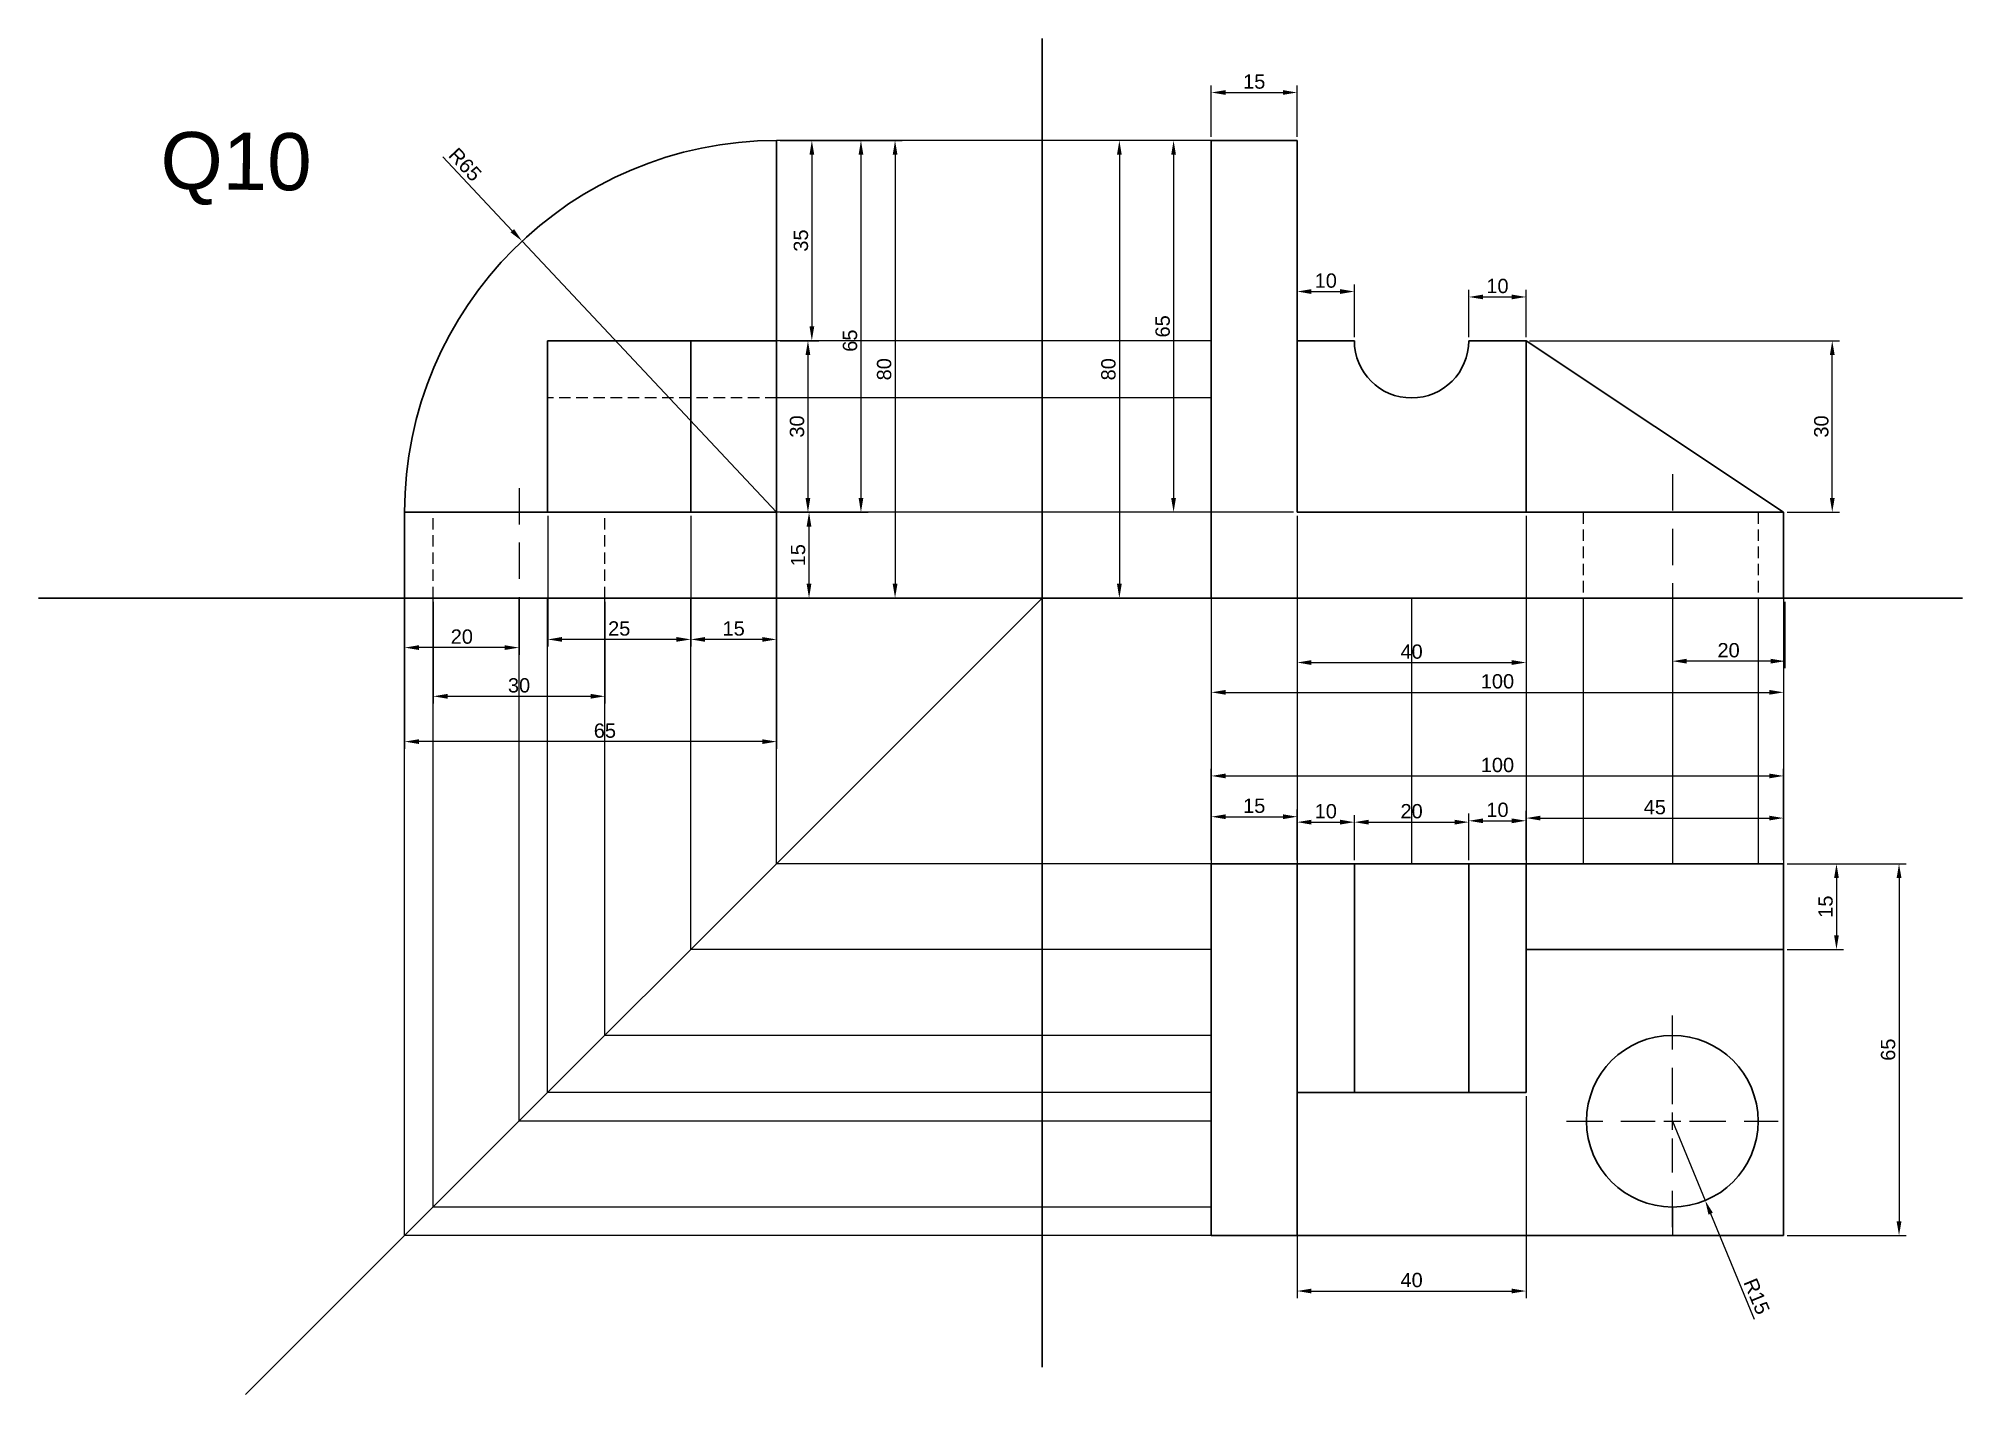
# Model space of a CAD drawing. Header units: millimetres. Extents: x 137 to 7220, y 7466 to 9893.
# Drawn here: x 1808.4 to 2144.6, y 7466.1 to 7703.1 of the extents above; entities that cross this region are included whole.
import ezdxf

# ---------------------------------------------------------------- set-up
doc = ezdxf.new("R2010")
doc.units = ezdxf.units.MM
doc.header["$PDMODE"] = 35
doc.header["$PDSIZE"] = 3
doc.linetypes.add('DASHED2', pattern=[9.525, 6.35, -3.175])
doc.linetypes.add('JIS_02_2.0', pattern=[3, 2, -1])
for name, color, linetype in [('Center Line', 3, 'DASHED2'), ('Dimensions', 1, 'Continuous'), ('Hidden Line', 50, 'JIS_02_2.0'), ('Projection', 140, 'Continuous'), ('Text', 7, 'Continuous')]:
    doc.layers.add(name, color=color, linetype=linetype)
doc.layers.add('Object', color=7, linetype='Continuous', lineweight=30)
doc.styles.get("Standard").update_dxf_attribs({"font": 'arial.ttf'})
doc.dimstyles.new('ISO-25', dxfattribs={"dimtxt": 2.5, "dimasz": 2.5, "dimexe": 1.25, "dimexo": 0.625, "dimtad": 1, "dimdec": 0, "dimtxsty": 'Standard', "dimcen": 2.5, "dimadec": 0, "dimazin": 0, "dimtfac": 1, "dimtdec": 0, "dimtmove": 0, "dimatfit": 3, "dimfxl": 1, "dimarcsym": 0})

msp = doc.modelspace()

# ---------------------------------------------------------------- texts
at = {"layer": 'Text'}
msp.add_text('Q10', height=10, rotation=359.3708, dxfattribs=at).set_placement((1829.656, 7676.837))

# ---------------------------------------------------------------- blocks, each defined once
blk = doc.blocks.new('*D660')
at = {"layer": 'Defpoints', "color": 0, "transparency": 16777216}
for p in [(2028.31, 7693.68), (2013.31, 7685.3), (2028.31, 7685.3)]:
    blk.add_point(p, dxfattribs=at)
at = {"layer": 'Dimensions', "color": 0, "lineweight": -2, "transparency": 16777216}
for p, q in [((2013.31, 7685.92), (2013.31, 7694.93)), ((2015.81, 7693.68), (2025.81, 7693.68)), ((2028.31, 7685.92), (2028.31, 7694.93))]:
    blk.add_line(p, q, dxfattribs=at)
at = {"layer": 'Dimensions', "color": 0, "transparency": 16777216}
for points in [[(2015.81, 7694.1), (2015.81, 7693.27), (2013.31, 7693.68)], [(2025.81, 7694.1), (2025.81, 7693.27), (2028.31, 7693.68)]]:
    blk.add_solid(points, dxfattribs=at)
at = {"layer": 'Dimensions', "color": 0, "transparency": 16777216, "insert": (2020.81, 7695.58), "char_height": 2.5, "attachment_point": 5}
blk.add_mtext('15', dxfattribs=at)
blk = doc.blocks.new('*D661')
at = {"layer": 'Defpoints', "color": 0, "transparency": 16777216}
for p in [(2013.31, 7685.3), (1997.24, 7605.3), (2013.31, 7605.3)]:
    blk.add_point(p, dxfattribs=at)
at = {"layer": 'Dimensions', "color": 0, "lineweight": -2, "transparency": 16777216}
for p, q in [((2012.68, 7685.3), (1995.99, 7685.3)), ((1997.24, 7682.8), (1997.24, 7607.8)), ((2012.68, 7605.3), (1995.99, 7605.3))]:
    blk.add_line(p, q, dxfattribs=at)
at = {"layer": 'Dimensions', "color": 0, "transparency": 16777216}
for points in [[(1996.83, 7682.8), (1997.66, 7682.8), (1997.24, 7685.3)], [(1996.83, 7607.8), (1997.66, 7607.8), (1997.24, 7605.3)]]:
    blk.add_solid(points, dxfattribs=at)
at = {"layer": 'Dimensions', "color": 0, "transparency": 16777216, "insert": (1995.34, 7645.3), "char_height": 2.5, "attachment_point": 5, "rotation": 90}
blk.add_mtext('80', dxfattribs=at)
blk = doc.blocks.new('*D662')
at = {"layer": 'Defpoints', "color": 0, "transparency": 16777216}
for p in [(2028.31, 7685.3), (2006.72, 7620.3), (2028.31, 7620.3)]:
    blk.add_point(p, dxfattribs=at)
at = {"layer": 'Dimensions', "color": 0, "lineweight": -2, "transparency": 16777216}
for p, q in [((2027.68, 7685.3), (2005.47, 7685.3)), ((2006.72, 7682.8), (2006.72, 7622.8)), ((2027.68, 7620.3), (2005.47, 7620.3))]:
    blk.add_line(p, q, dxfattribs=at)
at = {"layer": 'Dimensions', "color": 0, "transparency": 16777216}
for points in [[(2006.3, 7682.8), (2007.13, 7682.8), (2006.72, 7685.3)], [(2006.3, 7622.8), (2007.13, 7622.8), (2006.72, 7620.3)]]:
    blk.add_solid(points, dxfattribs=at)
at = {"layer": 'Dimensions', "color": 0, "transparency": 16777216, "insert": (2004.82, 7652.8), "char_height": 2.5, "attachment_point": 5, "rotation": 90}
blk.add_mtext('65', dxfattribs=at)
blk = doc.blocks.new('*D663')
at = {"layer": 'Defpoints', "color": 0, "transparency": 16777216}
for p in [(2013.31, 7605.3), (2113.31, 7605.3), (2113.31, 7588.83)]:
    blk.add_point(p, dxfattribs=at)
at = {"layer": 'Dimensions', "color": 0, "lineweight": -2, "transparency": 16777216}
for p, q in [((2013.31, 7604.67), (2013.31, 7587.58)), ((2113.31, 7604.67), (2113.31, 7587.58)), ((2015.81, 7588.83), (2110.81, 7588.83))]:
    blk.add_line(p, q, dxfattribs=at)
at = {"layer": 'Dimensions', "color": 0, "transparency": 16777216}
for points in [[(2015.81, 7589.25), (2015.81, 7588.42), (2013.31, 7588.83)], [(2110.81, 7589.25), (2110.81, 7588.42), (2113.31, 7588.83)]]:
    blk.add_solid(points, dxfattribs=at)
at = {"layer": 'Dimensions', "color": 0, "transparency": 16777216, "insert": (2063.31, 7590.74), "char_height": 2.5, "attachment_point": 5}
blk.add_mtext('100', dxfattribs=at)
blk = doc.blocks.new('*D431')
at = {"layer": 'Defpoints', "color": 0, "transparency": 16777216}
for p in [(1937.35, 7620.3), (1943.02, 7620.3), (1937.35, 7605.3)]:
    blk.add_point(p, dxfattribs=at)
at = {"layer": 'Dimensions', "color": 0, "lineweight": -2, "transparency": 16777216}
for p, q in [((1937.97, 7620.3), (1944.27, 7620.3)), ((1943.02, 7607.8), (1943.02, 7617.8)), ((1937.97, 7605.3), (1944.27, 7605.3))]:
    blk.add_line(p, q, dxfattribs=at)
at = {"layer": 'Dimensions', "color": 0, "transparency": 16777216}
for points in [[(1942.6, 7617.8), (1943.43, 7617.8), (1943.02, 7620.3)], [(1942.6, 7607.8), (1943.43, 7607.8), (1943.02, 7605.3)]]:
    blk.add_solid(points, dxfattribs=at)
at = {"layer": 'Dimensions', "color": 0, "transparency": 16777216, "insert": (1941.11, 7612.8), "char_height": 2.5, "attachment_point": 5, "rotation": 90}
blk.add_mtext('15', dxfattribs=at)
blk = doc.blocks.new('*D664')
at = {"layer": 'Defpoints', "color": 0, "transparency": 16777216}
for p in [(2093.87, 7605.3), (2113.53, 7605.3), (2093.87, 7594.28)]:
    blk.add_point(p, dxfattribs=at)
at = {"layer": 'Dimensions', "color": 0, "lineweight": -2, "transparency": 16777216}
for p, q in [((2093.87, 7604.67), (2093.87, 7593.03)), ((2113.53, 7604.67), (2113.53, 7593.03)), ((2111.03, 7594.28), (2096.37, 7594.28))]:
    blk.add_line(p, q, dxfattribs=at)
at = {"layer": 'Dimensions', "color": 0, "transparency": 16777216}
for points in [[(2096.37, 7594.7), (2096.37, 7593.86), (2093.87, 7594.28)], [(2111.03, 7594.7), (2111.03, 7593.86), (2113.53, 7594.28)]]:
    blk.add_solid(points, dxfattribs=at)
at = {"layer": 'Dimensions', "color": 0, "transparency": 16777216, "insert": (2103.7, 7596.18), "char_height": 2.5, "attachment_point": 5}
blk.add_mtext('20', dxfattribs=at)
blk = doc.blocks.new('*D665')
at = {"layer": 'Defpoints', "color": 0, "transparency": 16777216}
for p in [(2038.31, 7658.89), (2028.31, 7650.3), (2038.31, 7650.3)]:
    blk.add_point(p, dxfattribs=at)
at = {"layer": 'Dimensions', "color": 0, "lineweight": -2, "transparency": 16777216}
for p, q in [((2028.31, 7650.92), (2028.31, 7660.14)), ((2030.81, 7658.89), (2035.81, 7658.89)), ((2038.31, 7650.92), (2038.31, 7660.14))]:
    blk.add_line(p, q, dxfattribs=at)
at = {"layer": 'Dimensions', "color": 0, "transparency": 16777216}
for points in [[(2030.81, 7659.31), (2030.81, 7658.47), (2028.31, 7658.89)], [(2035.81, 7659.31), (2035.81, 7658.47), (2038.31, 7658.89)]]:
    blk.add_solid(points, dxfattribs=at)
at = {"layer": 'Dimensions', "color": 0, "transparency": 16777216, "insert": (2033.31, 7660.79), "char_height": 2.5, "attachment_point": 5}
blk.add_mtext('10', dxfattribs=at)
blk = doc.blocks.new('*D666')
at = {"layer": 'Defpoints', "color": 0, "transparency": 16777216}
for p in [(2068.31, 7657.94), (2058.31, 7650.3), (2068.31, 7650.3)]:
    blk.add_point(p, dxfattribs=at)
at = {"layer": 'Dimensions', "color": 0, "lineweight": -2, "transparency": 16777216}
for p, q in [((2058.31, 7650.92), (2058.31, 7659.19)), ((2068.31, 7650.92), (2068.31, 7659.19)), ((2060.81, 7657.94), (2065.81, 7657.94))]:
    blk.add_line(p, q, dxfattribs=at)
at = {"layer": 'Dimensions', "color": 0, "transparency": 16777216}
for points in [[(2060.81, 7658.36), (2060.81, 7657.53), (2058.31, 7657.94)], [(2065.81, 7658.36), (2065.81, 7657.53), (2068.31, 7657.94)]]:
    blk.add_solid(points, dxfattribs=at)
at = {"layer": 'Dimensions', "color": 0, "transparency": 16777216, "insert": (2063.31, 7659.85), "char_height": 2.5, "attachment_point": 5}
blk.add_mtext('10', dxfattribs=at)
blk = doc.blocks.new('*D667')
at = {"layer": 'Defpoints', "color": 0, "transparency": 16777216}
for p in [(2028.31, 7620.3), (2068.31, 7620.3), (2068.31, 7594.04)]:
    blk.add_point(p, dxfattribs=at)
at = {"layer": 'Dimensions', "color": 0, "lineweight": -2, "transparency": 16777216}
for p, q in [((2028.31, 7619.67), (2028.31, 7592.79)), ((2068.31, 7619.67), (2068.31, 7592.79)), ((2030.81, 7594.04), (2065.81, 7594.04))]:
    blk.add_line(p, q, dxfattribs=at)
at = {"layer": 'Dimensions', "color": 0, "transparency": 16777216}
for points in [[(2030.81, 7594.46), (2030.81, 7593.62), (2028.31, 7594.04)], [(2065.81, 7594.46), (2065.81, 7593.62), (2068.31, 7594.04)]]:
    blk.add_solid(points, dxfattribs=at)
at = {"layer": 'Dimensions', "color": 0, "transparency": 16777216, "insert": (2048.31, 7595.94), "char_height": 2.5, "attachment_point": 5}
blk.add_mtext('40', dxfattribs=at)
blk = doc.blocks.new('*D668')
at = {"layer": 'Defpoints', "color": 0, "transparency": 16777216}
for p in [(2068.31, 7650.3), (2121.81, 7650.3), (2113.31, 7620.3)]:
    blk.add_point(p, dxfattribs=at)
at = {"layer": 'Dimensions', "color": 0, "lineweight": -2, "transparency": 16777216}
for p, q in [((2068.93, 7650.3), (2123.06, 7650.3)), ((2121.81, 7622.8), (2121.81, 7647.8)), ((2113.93, 7620.3), (2123.06, 7620.3))]:
    blk.add_line(p, q, dxfattribs=at)
at = {"layer": 'Dimensions', "color": 0, "transparency": 16777216}
for points in [[(2121.4, 7647.8), (2122.23, 7647.8), (2121.81, 7650.3)], [(2121.4, 7622.8), (2122.23, 7622.8), (2121.81, 7620.3)]]:
    blk.add_solid(points, dxfattribs=at)
at = {"layer": 'Dimensions', "color": 0, "transparency": 16777216, "insert": (2119.91, 7635.3), "char_height": 2.5, "attachment_point": 5, "rotation": 90}
blk.add_mtext('30', dxfattribs=at)
blk = doc.blocks.new('*D432')
at = {"layer": 'Defpoints', "color": 0, "transparency": 16777216}
for p in [(2113.31, 7574.22), (2013.31, 7558.87), (2113.31, 7558.87)]:
    blk.add_point(p, dxfattribs=at)
at = {"layer": 'Dimensions', "color": 0, "lineweight": -2, "transparency": 16777216}
for p, q in [((2013.31, 7559.49), (2013.31, 7575.47)), ((2113.31, 7559.49), (2113.31, 7575.47)), ((2015.81, 7574.22), (2110.81, 7574.22))]:
    blk.add_line(p, q, dxfattribs=at)
at = {"layer": 'Dimensions', "color": 0, "transparency": 16777216}
for points in [[(2015.81, 7574.63), (2015.81, 7573.8), (2013.31, 7574.22)], [(2110.81, 7574.63), (2110.81, 7573.8), (2113.31, 7574.22)]]:
    blk.add_solid(points, dxfattribs=at)
at = {"layer": 'Dimensions', "color": 0, "transparency": 16777216, "insert": (2063.31, 7576.12), "char_height": 2.5, "attachment_point": 5}
blk.add_mtext('100', dxfattribs=at)
blk = doc.blocks.new('*D433')
at = {"layer": 'Defpoints', "color": 0, "transparency": 16777216}
for p in [(2028.31, 7567.09), (2013.31, 7558.87), (2028.31, 7558.87)]:
    blk.add_point(p, dxfattribs=at)
at = {"layer": 'Dimensions', "color": 0, "lineweight": -2, "transparency": 16777216}
for p, q in [((2013.31, 7559.49), (2013.31, 7568.34)), ((2028.31, 7559.49), (2028.31, 7568.34)), ((2015.81, 7567.09), (2025.81, 7567.09))]:
    blk.add_line(p, q, dxfattribs=at)
at = {"layer": 'Dimensions', "color": 0, "transparency": 16777216}
for points in [[(2015.81, 7567.51), (2015.81, 7566.67), (2013.31, 7567.09)], [(2025.81, 7567.51), (2025.81, 7566.67), (2028.31, 7567.09)]]:
    blk.add_solid(points, dxfattribs=at)
at = {"layer": 'Dimensions', "color": 0, "transparency": 16777216, "insert": (2020.81, 7568.99), "char_height": 2.5, "attachment_point": 5}
blk.add_mtext('15', dxfattribs=at)
blk = doc.blocks.new('*D434')
at = {"layer": 'Defpoints', "color": 0, "transparency": 16777216}
for p in [(2038.31, 7566.14), (2028.31, 7558.87), (2038.31, 7558.87)]:
    blk.add_point(p, dxfattribs=at)
at = {"layer": 'Dimensions', "color": 0, "lineweight": -2, "transparency": 16777216}
for p, q in [((2028.31, 7559.49), (2028.31, 7567.39)), ((2030.81, 7566.14), (2035.81, 7566.14)), ((2038.31, 7559.49), (2038.31, 7567.39))]:
    blk.add_line(p, q, dxfattribs=at)
at = {"layer": 'Dimensions', "color": 0, "transparency": 16777216}
for points in [[(2030.81, 7566.56), (2030.81, 7565.72), (2028.31, 7566.14)], [(2035.81, 7566.56), (2035.81, 7565.72), (2038.31, 7566.14)]]:
    blk.add_solid(points, dxfattribs=at)
at = {"layer": 'Dimensions', "color": 0, "transparency": 16777216, "insert": (2033.31, 7568.04), "char_height": 2.5, "attachment_point": 5}
blk.add_mtext('10', dxfattribs=at)
blk = doc.blocks.new('*D435')
at = {"layer": 'Defpoints', "color": 0, "transparency": 16777216}
for p in [(2058.31, 7566.14), (2038.31, 7558.87), (2058.31, 7558.87)]:
    blk.add_point(p, dxfattribs=at)
at = {"layer": 'Dimensions', "color": 0, "lineweight": -2, "transparency": 16777216}
for p, q in [((2038.31, 7559.49), (2038.31, 7567.39)), ((2040.81, 7566.14), (2055.81, 7566.14)), ((2058.31, 7559.49), (2058.31, 7567.39))]:
    blk.add_line(p, q, dxfattribs=at)
at = {"layer": 'Dimensions', "color": 0, "transparency": 16777216}
for points in [[(2040.81, 7566.56), (2040.81, 7565.72), (2038.31, 7566.14)], [(2055.81, 7566.56), (2055.81, 7565.72), (2058.31, 7566.14)]]:
    blk.add_solid(points, dxfattribs=at)
at = {"layer": 'Dimensions', "color": 0, "transparency": 16777216, "insert": (2048.31, 7568.04), "char_height": 2.5, "attachment_point": 5}
blk.add_mtext('20', dxfattribs=at)
blk = doc.blocks.new('*D436')
at = {"layer": 'Defpoints', "color": 0, "transparency": 16777216}
for p in [(2068.31, 7566.38), (2058.31, 7558.87), (2068.31, 7558.87)]:
    blk.add_point(p, dxfattribs=at)
at = {"layer": 'Dimensions', "color": 0, "lineweight": -2, "transparency": 16777216}
for p, q in [((2058.31, 7559.49), (2058.31, 7567.63)), ((2060.81, 7566.38), (2065.81, 7566.38)), ((2068.31, 7559.49), (2068.31, 7567.63))]:
    blk.add_line(p, q, dxfattribs=at)
at = {"layer": 'Dimensions', "color": 0, "transparency": 16777216}
for points in [[(2060.81, 7566.79), (2060.81, 7565.96), (2058.31, 7566.38)], [(2065.81, 7566.79), (2065.81, 7565.96), (2068.31, 7566.38)]]:
    blk.add_solid(points, dxfattribs=at)
at = {"layer": 'Dimensions', "color": 0, "transparency": 16777216, "insert": (2063.31, 7568.28), "char_height": 2.5, "attachment_point": 5}
blk.add_mtext('10', dxfattribs=at)
blk = doc.blocks.new('*D437')
at = {"layer": 'Defpoints', "color": 0, "transparency": 16777216}
for p in [(2113.31, 7566.85), (2068.31, 7558.87), (2113.31, 7558.87)]:
    blk.add_point(p, dxfattribs=at)
at = {"layer": 'Dimensions', "color": 0, "lineweight": -2, "transparency": 16777216}
for p, q in [((2068.31, 7559.49), (2068.31, 7568.1)), ((2113.31, 7559.49), (2113.31, 7568.1)), ((2070.81, 7566.85), (2110.81, 7566.85))]:
    blk.add_line(p, q, dxfattribs=at)
at = {"layer": 'Dimensions', "color": 0, "transparency": 16777216}
for points in [[(2070.81, 7567.27), (2070.81, 7566.44), (2068.31, 7566.85)], [(2110.81, 7567.27), (2110.81, 7566.44), (2113.31, 7566.85)]]:
    blk.add_solid(points, dxfattribs=at)
at = {"layer": 'Dimensions', "color": 0, "transparency": 16777216, "insert": (2090.81, 7568.75), "char_height": 2.5, "attachment_point": 5}
blk.add_mtext('45', dxfattribs=at)
blk = doc.blocks.new('*D438')
at = {"layer": 'Defpoints', "color": 0, "transparency": 16777216}
for p in [(2113.31, 7558.87), (2113.31, 7493.87), (2133.48, 7493.87)]:
    blk.add_point(p, dxfattribs=at)
at = {"layer": 'Dimensions', "color": 0, "lineweight": -2, "transparency": 16777216}
for p, q in [((2113.93, 7558.87), (2134.73, 7558.87)), ((2133.48, 7556.37), (2133.48, 7496.37)), ((2113.93, 7493.87), (2134.73, 7493.87))]:
    blk.add_line(p, q, dxfattribs=at)
at = {"layer": 'Dimensions', "color": 0, "transparency": 16777216}
for points in [[(2133.06, 7556.37), (2133.9, 7556.37), (2133.48, 7558.87)], [(2133.06, 7496.37), (2133.9, 7496.37), (2133.48, 7493.87)]]:
    blk.add_solid(points, dxfattribs=at)
at = {"layer": 'Dimensions', "color": 0, "transparency": 16777216, "insert": (2131.58, 7526.37), "char_height": 2.5, "attachment_point": 5, "rotation": 90}
blk.add_mtext('65', dxfattribs=at)
blk = doc.blocks.new('*D439')
at = {"layer": 'Defpoints', "color": 0, "transparency": 16777216}
for p in [(2113.31, 7558.87), (2113.31, 7543.87), (2122.55, 7543.87)]:
    blk.add_point(p, dxfattribs=at)
at = {"layer": 'Dimensions', "color": 0, "lineweight": -2, "transparency": 16777216}
for p, q in [((2113.93, 7558.87), (2123.8, 7558.87)), ((2122.55, 7556.37), (2122.55, 7546.37)), ((2113.93, 7543.87), (2123.8, 7543.87))]:
    blk.add_line(p, q, dxfattribs=at)
at = {"layer": 'Dimensions', "color": 0, "transparency": 16777216}
for points in [[(2122.13, 7556.37), (2122.96, 7556.37), (2122.55, 7558.87)], [(2122.13, 7546.37), (2122.96, 7546.37), (2122.55, 7543.87)]]:
    blk.add_solid(points, dxfattribs=at)
at = {"layer": 'Dimensions', "color": 0, "transparency": 16777216, "insert": (2120.65, 7551.37), "char_height": 2.5, "attachment_point": 5, "rotation": 90}
blk.add_mtext('15', dxfattribs=at)
blk = doc.blocks.new('*D440')
at = {"layer": 'Defpoints', "color": 0, "transparency": 16777216}
for p in [(2028.31, 7518.87), (2068.31, 7518.87), (2068.31, 7484.18)]:
    blk.add_point(p, dxfattribs=at)
at = {"layer": 'Dimensions', "color": 0, "lineweight": -2, "transparency": 16777216}
for p, q in [((2028.31, 7518.24), (2028.31, 7482.93)), ((2068.31, 7518.24), (2068.31, 7482.93)), ((2030.81, 7484.18), (2065.81, 7484.18))]:
    blk.add_line(p, q, dxfattribs=at)
at = {"layer": 'Dimensions', "color": 0, "transparency": 16777216}
for points in [[(2030.81, 7484.6), (2030.81, 7483.77), (2028.31, 7484.18)], [(2065.81, 7484.6), (2065.81, 7483.77), (2068.31, 7484.18)]]:
    blk.add_solid(points, dxfattribs=at)
at = {"layer": 'Dimensions', "color": 0, "transparency": 16777216, "insert": (2048.31, 7486.09), "char_height": 2.5, "attachment_point": 5}
blk.add_mtext('40', dxfattribs=at)
blk = doc.blocks.new('*D441')
at = {"layer": 'Defpoints', "color": 0, "transparency": 16777216}
for p in [(2093.87, 7513.87), (2099.61, 7500.01)]:
    blk.add_point(p, dxfattribs=at)
at = {"layer": 'Dimensions', "color": 0, "lineweight": -2, "transparency": 16777216}
for p, q in [((2093.87, 7513.87), (2099.61, 7500.01)), ((2108.24, 7479.18), (2100.57, 7497.7))]:
    blk.add_line(p, q, dxfattribs=at)
at = {"layer": 'Dimensions', "color": 0, "transparency": 16777216}
blk.add_solid([(2100.95, 7497.86), (2100.18, 7497.54), (2099.61, 7500.01)], dxfattribs=at)
at = {"layer": 'Dimensions', "color": 0, "transparency": 16777216, "insert": (2108.61, 7483.25), "char_height": 2.5, "attachment_point": 5, "rotation": 292.5086}
blk.add_mtext('R15', dxfattribs=at)
blk = doc.blocks.new('*D442')
at = {"layer": 'Defpoints', "color": 0, "transparency": 16777216}
for p in [(1892.88, 7667.7), (1937.35, 7620.3)]:
    blk.add_point(p, dxfattribs=at)
at = {"layer": 'Dimensions', "color": 0, "lineweight": -2, "transparency": 16777216}
for p, q in [((1879.06, 7682.43), (1891.17, 7669.53)), ((1937.35, 7620.3), (1892.88, 7667.7))]:
    blk.add_line(p, q, dxfattribs=at)
at = {"layer": 'Dimensions', "color": 0, "transparency": 16777216}
blk.add_solid([(1891.47, 7669.81), (1890.86, 7669.24), (1892.88, 7667.7)], dxfattribs=at)
at = {"layer": 'Dimensions', "color": 0, "transparency": 16777216, "insert": (1882.93, 7681.09), "char_height": 2.5, "attachment_point": 5, "rotation": 313.17}
blk.add_mtext('R65', dxfattribs=at)
blk = doc.blocks.new('*D443')
at = {"layer": 'Defpoints', "color": 0, "transparency": 16777216}
for p in [(1937.35, 7685.3), (1937.35, 7620.3), (1952.09, 7620.3)]:
    blk.add_point(p, dxfattribs=at)
at = {"layer": 'Dimensions', "color": 0, "lineweight": -2, "transparency": 16777216}
for p, q in [((1937.97, 7685.3), (1953.34, 7685.3)), ((1952.09, 7682.8), (1952.09, 7622.8)), ((1937.97, 7620.3), (1953.34, 7620.3))]:
    blk.add_line(p, q, dxfattribs=at)
at = {"layer": 'Dimensions', "color": 0, "transparency": 16777216}
for points in [[(1951.68, 7682.8), (1952.51, 7682.8), (1952.09, 7685.3)], [(1951.68, 7622.8), (1952.51, 7622.8), (1952.09, 7620.3)]]:
    blk.add_solid(points, dxfattribs=at)
at = {"layer": 'Dimensions', "color": 0, "transparency": 16777216, "insert": (1950.19, 7650.3), "char_height": 2.5, "attachment_point": 5, "rotation": 90}
blk.add_mtext('65', dxfattribs=at)
blk = doc.blocks.new('*D444')
at = {"layer": 'Defpoints', "color": 0, "transparency": 16777216}
for p in [(1937.35, 7685.3), (1937.35, 7605.3), (1958.05, 7605.3)]:
    blk.add_point(p, dxfattribs=at)
at = {"layer": 'Dimensions', "color": 0, "lineweight": -2, "transparency": 16777216}
for p, q in [((1937.97, 7685.3), (1959.3, 7685.3)), ((1958.05, 7682.8), (1958.05, 7607.8)), ((1937.97, 7605.3), (1959.3, 7605.3))]:
    blk.add_line(p, q, dxfattribs=at)
at = {"layer": 'Dimensions', "color": 0, "transparency": 16777216}
for points in [[(1957.64, 7682.8), (1958.47, 7682.8), (1958.05, 7685.3)], [(1957.64, 7607.8), (1958.47, 7607.8), (1958.05, 7605.3)]]:
    blk.add_solid(points, dxfattribs=at)
at = {"layer": 'Dimensions', "color": 0, "transparency": 16777216, "insert": (1956.15, 7645.3), "char_height": 2.5, "attachment_point": 5, "rotation": 90}
blk.add_mtext('80', dxfattribs=at)
blk = doc.blocks.new('*D445')
at = {"layer": 'Defpoints', "color": 0, "transparency": 16777216}
for p in [(1937.35, 7685.3), (1937.35, 7650.3), (1943.51, 7650.3)]:
    blk.add_point(p, dxfattribs=at)
at = {"layer": 'Dimensions', "color": 0, "lineweight": -2, "transparency": 16777216}
for p, q in [((1937.97, 7685.3), (1944.76, 7685.3)), ((1943.51, 7682.8), (1943.51, 7652.8)), ((1937.97, 7650.3), (1944.76, 7650.3))]:
    blk.add_line(p, q, dxfattribs=at)
at = {"layer": 'Dimensions', "color": 0, "transparency": 16777216}
for points in [[(1943.1, 7682.8), (1943.93, 7682.8), (1943.51, 7685.3)], [(1943.1, 7652.8), (1943.93, 7652.8), (1943.51, 7650.3)]]:
    blk.add_solid(points, dxfattribs=at)
at = {"layer": 'Dimensions', "color": 0, "transparency": 16777216, "insert": (1941.61, 7667.8), "char_height": 2.5, "attachment_point": 5, "rotation": 90}
blk.add_mtext('35', dxfattribs=at)
blk = doc.blocks.new('*D446')
at = {"layer": 'Defpoints', "color": 0, "transparency": 16777216}
for p in [(1937.35, 7650.3), (1937.35, 7620.3), (1942.83, 7620.3)]:
    blk.add_point(p, dxfattribs=at)
at = {"layer": 'Dimensions', "color": 0, "lineweight": -2, "transparency": 16777216}
for p, q in [((1937.97, 7650.3), (1944.08, 7650.3)), ((1942.83, 7647.8), (1942.83, 7622.8)), ((1937.97, 7620.3), (1944.08, 7620.3))]:
    blk.add_line(p, q, dxfattribs=at)
at = {"layer": 'Dimensions', "color": 0, "transparency": 16777216}
for points in [[(1942.41, 7647.8), (1943.24, 7647.8), (1942.83, 7650.3)], [(1942.41, 7622.8), (1943.24, 7622.8), (1942.83, 7620.3)]]:
    blk.add_solid(points, dxfattribs=at)
at = {"layer": 'Dimensions', "color": 0, "transparency": 16777216, "insert": (1940.93, 7635.3), "char_height": 2.5, "attachment_point": 5, "rotation": 90}
blk.add_mtext('30', dxfattribs=at)
blk = doc.blocks.new('*D447')
at = {"layer": 'Defpoints', "color": 0, "transparency": 16777216}
for p in [(1922.35, 7620.3), (1937.35, 7620.3), (1922.35, 7598.08)]:
    blk.add_point(p, dxfattribs=at)
at = {"layer": 'Dimensions', "color": 0, "lineweight": -2, "transparency": 16777216}
for p, q in [((1922.35, 7619.67), (1922.35, 7596.83)), ((1937.35, 7619.67), (1937.35, 7596.83)), ((1934.85, 7598.08), (1924.85, 7598.08))]:
    blk.add_line(p, q, dxfattribs=at)
at = {"layer": 'Dimensions', "color": 0, "transparency": 16777216}
for points in [[(1924.85, 7598.5), (1924.85, 7597.67), (1922.35, 7598.08)], [(1934.85, 7598.5), (1934.85, 7597.67), (1937.35, 7598.08)]]:
    blk.add_solid(points, dxfattribs=at)
at = {"layer": 'Dimensions', "color": 0, "transparency": 16777216, "insert": (1929.85, 7599.98), "char_height": 2.5, "attachment_point": 5}
blk.add_mtext('15', dxfattribs=at)
blk = doc.blocks.new('*D448')
at = {"layer": 'Defpoints', "color": 0, "transparency": 16777216}
for p in [(1897.35, 7620.3), (1922.35, 7620.3), (1897.35, 7598.08)]:
    blk.add_point(p, dxfattribs=at)
at = {"layer": 'Dimensions', "color": 0, "lineweight": -2, "transparency": 16777216}
for p, q in [((1897.35, 7619.67), (1897.35, 7596.83)), ((1922.35, 7619.67), (1922.35, 7596.83)), ((1919.85, 7598.08), (1899.85, 7598.08))]:
    blk.add_line(p, q, dxfattribs=at)
at = {"layer": 'Dimensions', "color": 0, "transparency": 16777216}
for points in [[(1899.85, 7598.5), (1899.85, 7597.67), (1897.35, 7598.08)], [(1919.85, 7598.5), (1919.85, 7597.67), (1922.35, 7598.08)]]:
    blk.add_solid(points, dxfattribs=at)
at = {"layer": 'Dimensions', "color": 0, "transparency": 16777216, "insert": (1909.85, 7599.98), "char_height": 2.5, "attachment_point": 5}
blk.add_mtext('25', dxfattribs=at)
blk = doc.blocks.new('*D449')
at = {"layer": 'Defpoints', "color": 0, "transparency": 16777216}
for p in [(1872.35, 7620.3), (1937.35, 7620.3), (1872.35, 7580.22)]:
    blk.add_point(p, dxfattribs=at)
at = {"layer": 'Dimensions', "color": 0, "lineweight": -2, "transparency": 16777216}
for p, q in [((1872.35, 7619.67), (1872.35, 7578.97)), ((1937.35, 7619.67), (1937.35, 7578.97)), ((1934.85, 7580.22), (1874.85, 7580.22))]:
    blk.add_line(p, q, dxfattribs=at)
at = {"layer": 'Dimensions', "color": 0, "transparency": 16777216}
for points in [[(1874.85, 7580.63), (1874.85, 7579.8), (1872.35, 7580.22)], [(1934.85, 7580.63), (1934.85, 7579.8), (1937.35, 7580.22)]]:
    blk.add_solid(points, dxfattribs=at)
at = {"layer": 'Dimensions', "color": 0, "transparency": 16777216, "insert": (1907.35, 7582.12), "char_height": 2.5, "attachment_point": 5}
blk.add_mtext('65', dxfattribs=at)
blk = doc.blocks.new('*D450')
at = {"layer": 'Defpoints', "color": 0, "transparency": 16777216}
for p in [(1872.35, 7605.3), (1892.35, 7605.3), (1872.35, 7596.65)]:
    blk.add_point(p, dxfattribs=at)
at = {"layer": 'Dimensions', "color": 0, "lineweight": -2, "transparency": 16777216}
for p, q in [((1872.35, 7604.67), (1872.35, 7595.4)), ((1892.35, 7604.67), (1892.35, 7595.4)), ((1889.85, 7596.65), (1874.85, 7596.65))]:
    blk.add_line(p, q, dxfattribs=at)
at = {"layer": 'Dimensions', "color": 0, "transparency": 16777216}
for points in [[(1874.85, 7597.07), (1874.85, 7596.24), (1872.35, 7596.65)], [(1889.85, 7597.07), (1889.85, 7596.24), (1892.35, 7596.65)]]:
    blk.add_solid(points, dxfattribs=at)
at = {"layer": 'Dimensions', "color": 0, "transparency": 16777216, "insert": (1882.35, 7598.56), "char_height": 2.5, "attachment_point": 5}
blk.add_mtext('20', dxfattribs=at)
blk = doc.blocks.new('*D409')
at = {"layer": 'Defpoints', "color": 0, "transparency": 16777216}
for p in [(1877.35, 7605.3), (1907.35, 7605.3), (1907.35, 7588.14)]:
    blk.add_point(p, dxfattribs=at)
at = {"layer": 'Dimensions', "color": 0, "lineweight": -2, "transparency": 16777216}
for p, q in [((1877.35, 7604.67), (1877.35, 7586.89)), ((1907.35, 7604.67), (1907.35, 7586.89)), ((1879.85, 7588.14), (1904.85, 7588.14))]:
    blk.add_line(p, q, dxfattribs=at)
at = {"layer": 'Dimensions', "color": 0, "transparency": 16777216}
for points in [[(1879.85, 7588.56), (1879.85, 7587.72), (1877.35, 7588.14)], [(1904.85, 7588.56), (1904.85, 7587.72), (1907.35, 7588.14)]]:
    blk.add_solid(points, dxfattribs=at)
at = {"layer": 'Dimensions', "color": 0, "transparency": 16777216, "insert": (1892.35, 7590.04), "char_height": 2.5, "attachment_point": 5}
blk.add_mtext('30', dxfattribs=at)
blk = doc.blocks.new('*U400')
at = {"layer": 'Center Line', "color": 0, "transparency": 16777216}
for p, q in [((0, 3), (0, 18.5)), ((-18.5, 0), (-3, 0)), ((3, 0), (18.5, 0)), ((0, -18.5), (0, -3))]:
    blk.add_line(p, q, dxfattribs=at)
at = {"layer": 'Center Line', "color": 0, "linetype": 'Continuous', "transparency": 16777216}
for p, q in [((-1.5, 0), (1.5, 0)), ((0, -1.5), (0, 1.5))]:
    blk.add_line(p, q, dxfattribs=at)

# ---------------------------------------------------------------- dimensions: what is measured, and where the dimension line sits
at = {"layer": 'Dimensions'}
for base, p1, p2, picture, middle in [((2028.307, 7693.682), (2013.307, 7685.297), (2028.307, 7685.297), '*D660', (2020.807, 7695.583)), ((2038.307, 7658.891), (2028.307, 7650.297), (2038.307, 7650.297), '*D665', (2033.307, 7660.792)), ((2068.307, 7657.944), (2058.307, 7650.297), (2068.307, 7650.297), '*D666', (2063.307, 7659.845)), ((1897.349, 7598.083), (1922.349, 7620.297), (1897.349, 7620.297), '*D448', (1909.849, 7599.984)), ((1922.349, 7598.083), (1937.349, 7620.297), (1922.349, 7620.297), '*D447', (1929.849, 7599.984)), ((2068.307, 7594.042), (2028.307, 7620.297), (2068.307, 7620.297), '*D667', (2048.307, 7595.943)), ((1872.349, 7596.654), (1892.349, 7605.297), (1872.349, 7605.297), '*D450', (1882.349, 7598.555)), ((2113.307, 7588.835), (2013.307, 7605.297), (2113.307, 7605.297), '*D663', (2063.307, 7590.736)), ((2093.869, 7594.278), (2113.525, 7605.297), (2093.869, 7605.297), '*D664', (2103.697, 7596.18)), ((2113.307, 7574.216), (2013.307, 7558.867), (2113.307, 7558.867), '*D432', (2063.307, 7576.118)), ((2028.307, 7567.09), (2013.307, 7558.867), (2028.307, 7558.867), '*D433', (2020.807, 7568.991)), ((2038.307, 7566.139), (2028.307, 7558.867), (2038.307, 7558.867), '*D434', (2033.307, 7568.041)), ((2058.307, 7566.139), (2038.307, 7558.867), (2058.307, 7558.867), '*D435', (2048.307, 7568.041)), ((2068.307, 7566.377), (2058.307, 7558.867), (2068.307, 7558.867), '*D436', (2063.307, 7568.278)), ((2113.307, 7566.852), (2068.307, 7558.867), (2113.307, 7558.867), '*D437', (2090.807, 7568.748)), ((2068.307, 7484.184), (2028.307, 7518.867), (2068.307, 7518.867), '*D440', (2048.307, 7486.085))]:
    dim = msp.add_linear_dim(base=base, p1=p1, p2=p2, dimstyle='ISO-25', dxfattribs=at)
    dim.commit()
    dim.dimension.update_dxf_attribs({"geometry": picture, "text_midpoint": middle})
for center, mpoint, picture, middle in [((1937.349, 7620.297), (1892.878, 7667.703), '*D442', (1881.54, 7679.789)), ((2093.869, 7513.867), (2099.611, 7500.01), '*D441', (2106.858, 7482.521))]:
    dim = msp.add_radius_dim(center=center, mpoint=mpoint, dimstyle='ISO-25', dxfattribs=at)
    dim.commit()
    dim.dimension.update_dxf_attribs({"geometry": picture, "text_midpoint": middle, "dimtype": 164})
for base, p1, picture, middle in [((1952.095, 7620.297), (1937.349, 7685.297), '*D443', (1952.095, 7650.297)), ((1943.015, 7620.297), (1937.349, 7605.297), '*D431', (1943.015, 7612.797))]:
    dim = msp.add_linear_dim(base=base, p1=p1, p2=(1937.349, 7620.297), angle=90, dimstyle='ISO-25', dxfattribs=at)
    dim.commit()
    dim.dimension.update_dxf_attribs({"geometry": picture, "text_midpoint": middle, "dimtype": 160})
for base, p1, p2, picture, middle in [((1958.054, 7605.297), (1937.349, 7685.297), (1937.349, 7605.297), '*D444', (1956.152, 7645.297)), ((1943.514, 7650.297), (1937.349, 7685.297), (1937.349, 7650.297), '*D445', (1941.611, 7667.797)), ((1997.245, 7605.297), (2013.307, 7685.297), (2013.307, 7605.297), '*D661', (1995.343, 7645.297)), ((2006.718, 7620.297), (2028.307, 7685.297), (2028.307, 7620.297), '*D662', (2004.816, 7652.797)), ((1942.828, 7620.297), (1937.349, 7650.297), (1937.349, 7620.297), '*D446', (1940.926, 7635.297)), ((2121.814, 7650.297), (2113.307, 7620.297), (2068.307, 7650.297), '*D668', (2119.912, 7635.297)), ((2133.481, 7493.867), (2113.307, 7558.867), (2113.307, 7493.867), '*D438', (2131.579, 7526.367)), ((2122.546, 7543.867), (2113.307, 7558.867), (2113.307, 7543.867), '*D439', (2120.645, 7551.367))]:
    dim = msp.add_linear_dim(base=base, p1=p1, p2=p2, angle=90, dimstyle='ISO-25', dxfattribs=at)
    dim.commit()
    dim.dimension.update_dxf_attribs({"geometry": picture, "text_midpoint": middle})
for base, p1, p2, picture, middle in [((1872.349, 7580.217), (1937.349, 7620.297), (1872.349, 7620.297), '*D449', (1907.349, 7580.217)), ((1907.349, 7588.14), (1877.349, 7605.297), (1907.349, 7605.297), '*D409', (1892.349, 7588.14))]:
    dim = msp.add_linear_dim(base=base, p1=p1, p2=p2, dimstyle='ISO-25', dxfattribs=at)
    dim.commit()
    dim.dimension.update_dxf_attribs({"geometry": picture, "text_midpoint": middle, "dimtype": 160})

# ---------------------------------------------------------------- linework, layer by layer
at = {"layer": 'Center Line'}
for p, q in [((1937.349, 7650.297), (1897.349, 7650.297)), ((2093.869, 7626.94), (2093.869, 7600.669)), ((1892.349, 7624.524), (1892.349, 7600.703))]:
    msp.add_line(p, q, dxfattribs=at)
at = {"layer": 'Hidden Line'}
for p, q in [((1937.349, 7640.297), (1897.349, 7640.297)), ((1877.349, 7605.297), (1877.349, 7620.297)), ((1907.349, 7605.297), (1907.349, 7620.297)), ((2078.307, 7620.297), (2078.307, 7605.297)), ((2108.869, 7620.297), (2108.869, 7605.297))]:
    msp.add_line(p, q, dxfattribs=at)
at = {"layer": 'Object'}
for p, q in [((1983.778, 7703.127), (1983.778, 7470.889)), ((1937.349, 7685.297), (1937.349, 7650.297)), ((2028.307, 7685.297), (2013.307, 7685.297)), ((2013.307, 7685.297), (2013.307, 7620.297)), ((2028.307, 7620.297), (2028.307, 7685.297)), ((1897.349, 7620.297), (1897.349, 7650.297)), ((1897.349, 7650.297), (1922.349, 7650.297)), ((1937.349, 7650.297), (1922.349, 7650.297)), ((1922.349, 7650.297), (1922.349, 7620.297)), ((1937.349, 7605.297), (1937.349, 7650.297)), ((2028.307, 7620.297), (2028.307, 7650.297)), ((2028.307, 7650.297), (2038.307, 7650.297)), ((2058.307, 7650.297), (2068.307, 7650.297)), ((2068.307, 7650.297), (2068.307, 7620.297)), ((2068.307, 7650.297), (2113.307, 7620.297)), ((1872.349, 7605.297), (1872.349, 7620.297)), ((1872.349, 7620.297), (1937.349, 7620.297)), ((1922.349, 7620.297), (1897.349, 7620.297)), ((1937.349, 7620.297), (1937.349, 7605.297)), ((2013.307, 7620.297), (2013.307, 7605.297)), ((2113.307, 7620.297), (2028.307, 7620.297)), ((2113.307, 7620.297), (2093.307, 7620.297)), ((2113.307, 7605.297), (2113.307, 7620.297)), ((2144.574, 7605.297), (1808.376, 7605.297)), ((1983.778, 7605.297), (1844.572, 7466.09)), ((1937.349, 7605.297), (1872.349, 7605.297)), ((2013.307, 7605.297), (2113.307, 7605.297)), ((2113.525, 7605.297), (2144.574, 7605.297)), ((2013.307, 7558.867), (2113.307, 7558.867)), ((2013.307, 7493.867), (2013.307, 7558.867)), ((2028.307, 7558.867), (2028.307, 7493.867)), ((2028.307, 7558.867), (2038.307, 7558.867)), ((2038.307, 7558.867), (2038.307, 7518.867)), ((2068.307, 7558.867), (2058.307, 7558.867)), ((2058.307, 7558.867), (2058.307, 7518.867)), ((2068.307, 7543.867), (2068.307, 7558.867)), ((2113.307, 7558.867), (2113.307, 7493.867)), ((2113.307, 7558.867), (2113.307, 7543.867)), ((2113.307, 7543.867), (2068.307, 7543.867)), ((2068.307, 7518.867), (2068.307, 7543.867)), ((2028.307, 7493.867), (2028.307, 7518.867)), ((2028.307, 7518.867), (2068.307, 7518.867)), ((2113.307, 7493.867), (2013.307, 7493.867))]:
    msp.add_line(p, q, dxfattribs=at)
msp.add_circle((2093.869, 7513.867), 15, dxfattribs=at)
for centre, radius, start, end in [((1937.349, 7620.297), 65, 90, 180), ((2048.307, 7650.297), 10, 180, 0)]:
    msp.add_arc(centre, radius, start, end, dxfattribs=at)
at = {"layer": 'Projection'}
for p, q in [((2013.307, 7685.297), (1937.349, 7685.297)), ((1937.349, 7558.867), (1937.349, 7685.297)), ((2013.307, 7650.297), (1897.349, 7650.297)), ((1897.349, 7620.297), (1897.349, 7650.297)), ((1922.349, 7620.297), (1922.349, 7650.297)), ((2013.307, 7640.297), (1937.349, 7640.297)), ((2013.307, 7620.297), (1872.349, 7620.297)), ((1872.349, 7493.867), (1872.349, 7620.297)), ((1877.349, 7498.867), (1877.349, 7605.297)), ((1892.349, 7513.867), (1892.349, 7605.297)), ((1897.349, 7518.867), (1897.349, 7605.297)), ((1907.349, 7528.867), (1907.349, 7605.297)), ((1922.349, 7543.867), (1922.349, 7605.297)), ((2013.307, 7605.297), (2013.307, 7493.867)), ((2028.307, 7605.297), (2028.307, 7493.867)), ((2048.307, 7605.297), (2048.307, 7558.867)), ((2068.307, 7605.297), (2068.307, 7518.867)), ((2078.307, 7605.297), (2078.307, 7558.867)), ((2093.869, 7605.297), (2093.869, 7558.867)), ((2108.869, 7605.297), (2108.869, 7558.867)), ((2113.307, 7605.297), (2113.307, 7493.867)), ((2013.307, 7558.867), (1937.349, 7558.867)), ((2013.307, 7543.867), (1922.349, 7543.867)), ((2013.307, 7528.867), (1907.349, 7528.867)), ((2013.307, 7518.867), (1897.349, 7518.867)), ((2013.307, 7513.867), (1892.349, 7513.867)), ((2013.307, 7498.867), (1877.349, 7498.867)), ((2093.869, 7498.867), (2093.869, 7493.867)), ((2013.307, 7493.867), (1872.349, 7493.867))]:
    msp.add_line(p, q, dxfattribs=at)

# ---------------------------------------------------------------- block references
at = {"layer": 'Center Line'}
msp.add_blockref('*U400', (2093.869, 7513.867), dxfattribs=at)

msp.set_redraw_order([(e.dxf.handle, doc.entitydb.next_handle()) for e in msp.query("TEXT MTEXT ATTDEF DIMENSION ARC_DIMENSION")])  # texts and dimensions are drawn at this point

doc.saveas('drawing.dxf')
